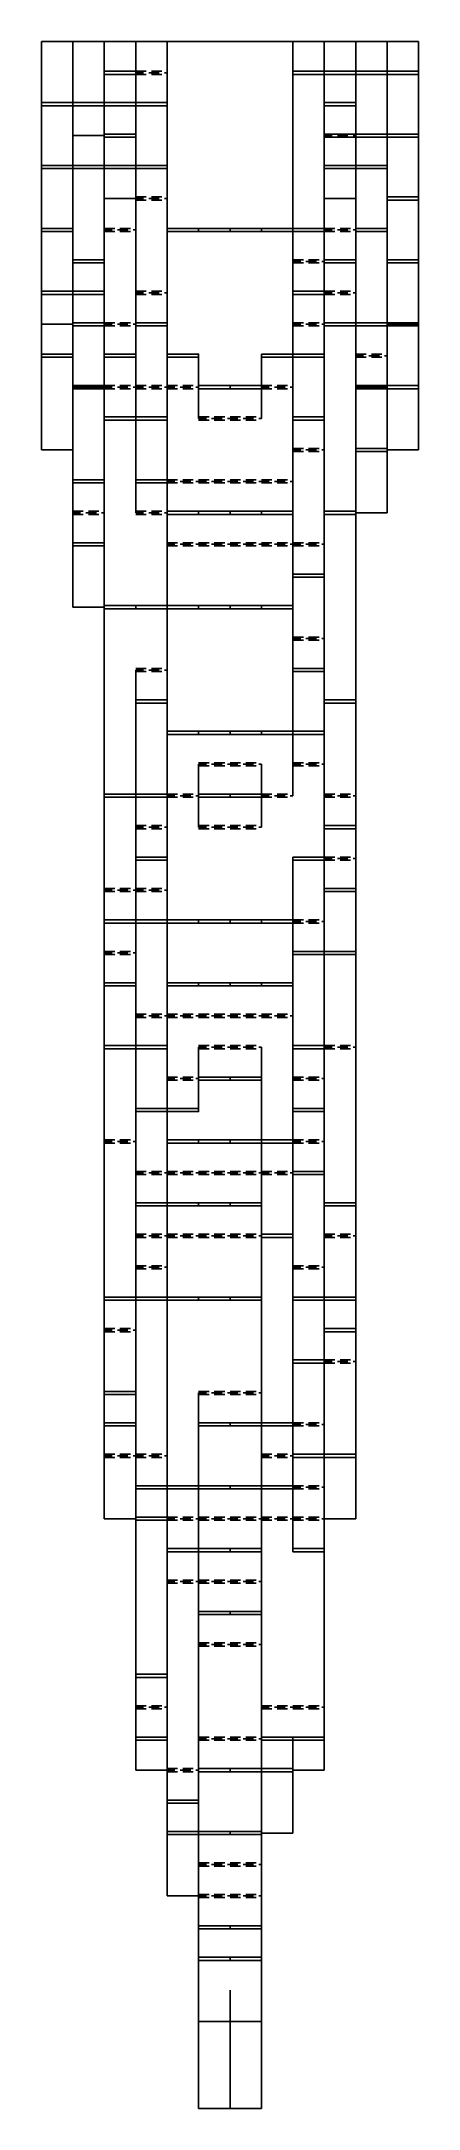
# Model space of a CAD drawing. Header units: millimetres. Extents: x 0 to 108, y 0 to 594.
import ezdxf

# ---------------------------------------------------------------- set-up
doc = ezdxf.new("R2010")
doc.units = ezdxf.units.MM
for name, color, linetype in [('CUT', 3, 'CONTINUOUS'), ('MOUNTAIN_FOLD', 1, 'CONTINUOUS'), ('VALLEY_FOLD', 5, 'CONTINUOUS')]:
    doc.layers.add(name, color=color, linetype=linetype)

msp = doc.modelspace()

# ---------------------------------------------------------------- linework, layer by layer
at = {"layer": 'CUT'}
for p, q in [((0, 593.953), (0, 584.922)), ((0, 593.953), (9.031, 593.953)), ((9.031, 593.953), (9.031, 584.922)), ((9.031, 593.953), (18.062, 593.953)), ((18.062, 593.953), (18.062, 584.922)), ((18.062, 593.953), (27.093, 593.953)), ((27.093, 593.953), (36.124, 593.953)), ((27.093, 593.953), (27.093, 584.922)), ((36.124, 593.953), (36.124, 584.922)), ((36.124, 593.953), (45.155, 593.953)), ((45.155, 593.953), (54.186, 593.953)), ((54.186, 593.953), (63.217, 593.953)), ((63.217, 593.953), (72.248, 593.953)), ((72.248, 593.953), (81.279, 593.953)), ((72.248, 593.953), (72.248, 584.922)), ((81.279, 593.953), (90.31, 593.953)), ((81.279, 593.953), (81.279, 584.922)), ((90.31, 593.953), (90.31, 584.922)), ((90.31, 593.953), (99.341, 593.953)), ((99.341, 593.953), (99.341, 584.922)), ((99.341, 593.953), (108.372, 593.953)), ((108.372, 593.953), (108.372, 584.922)), ((0, 584.922), (0, 575.891)), ((9.031, 584.922), (9.031, 575.891)), ((18.062, 584.922), (18.062, 575.891)), ((27.093, 584.922), (27.093, 575.891)), ((36.124, 584.922), (36.124, 575.891)), ((72.248, 584.922), (72.248, 575.891)), ((81.279, 584.922), (81.279, 575.891)), ((90.31, 584.922), (90.31, 575.891)), ((99.341, 584.922), (99.341, 575.891)), ((108.372, 584.922), (108.372, 575.891)), ((0, 575.891), (0, 566.86)), ((9.031, 575.891), (9.031, 566.86)), ((18.062, 575.891), (18.062, 566.86)), ((27.093, 575.891), (27.093, 566.86)), ((36.124, 575.891), (36.124, 566.86)), ((72.248, 575.891), (72.248, 566.86)), ((81.279, 575.891), (81.279, 566.86)), ((90.31, 575.891), (90.31, 566.86)), ((99.341, 575.891), (99.341, 566.86)), ((108.372, 575.891), (108.372, 566.86)), ((0, 566.86), (0, 557.829)), ((9.031, 566.86), (9.031, 557.829)), ((9.031, 566.86), (18.062, 566.86)), ((18.062, 566.86), (18.062, 557.829)), ((27.093, 566.86), (27.093, 557.829)), ((36.124, 566.86), (36.124, 557.829)), ((72.248, 566.86), (72.248, 557.829)), ((81.279, 566.86), (81.279, 557.829)), ((90.31, 566.86), (90.31, 557.829)), ((99.341, 566.86), (99.341, 557.829)), ((108.372, 566.86), (108.372, 557.829)), ((0, 557.829), (0, 548.798)), ((9.031, 557.829), (9.031, 548.798)), ((18.062, 557.829), (18.062, 548.798)), ((27.093, 557.829), (27.093, 548.798)), ((36.124, 557.829), (36.124, 548.798)), ((72.248, 557.829), (72.248, 548.798)), ((81.279, 557.829), (81.279, 548.798)), ((90.31, 557.829), (90.31, 548.798)), ((99.341, 557.829), (99.341, 548.798)), ((108.372, 557.829), (108.372, 548.798)), ((0, 548.798), (0, 539.767)), ((9.031, 548.798), (9.031, 539.767)), ((18.062, 548.798), (27.093, 548.798)), ((18.062, 548.798), (18.062, 539.767)), ((27.093, 548.798), (27.093, 539.767)), ((36.124, 548.798), (36.124, 539.767)), ((72.248, 548.798), (72.248, 539.767)), ((81.279, 548.798), (90.31, 548.798)), ((81.279, 548.798), (81.279, 539.767)), ((90.31, 548.798), (90.31, 539.767)), ((99.341, 548.798), (99.341, 539.767)), ((108.372, 548.798), (108.372, 539.767)), ((0, 539.767), (0, 530.736)), ((9.031, 539.767), (9.031, 530.736)), ((18.062, 539.767), (18.062, 530.736)), ((27.093, 539.767), (27.093, 530.736)), ((36.124, 539.767), (36.124, 530.736)), ((72.248, 539.767), (72.248, 530.736)), ((81.279, 539.767), (81.279, 530.736)), ((90.31, 539.767), (90.31, 530.736)), ((99.341, 539.767), (99.341, 530.736)), ((108.372, 539.767), (108.372, 530.736)), ((0, 530.736), (0, 521.705)), ((9.031, 530.736), (9.031, 521.705)), ((18.062, 530.736), (18.062, 521.705)), ((27.093, 530.736), (27.093, 521.705)), ((36.124, 530.736), (36.124, 521.705)), ((72.248, 530.736), (72.248, 521.705)), ((81.279, 530.736), (81.279, 521.705)), ((90.31, 530.736), (90.31, 521.705)), ((99.341, 530.736), (99.341, 521.705)), ((108.372, 530.736), (108.372, 521.705)), ((0, 521.705), (0, 512.674)), ((9.031, 521.705), (9.031, 512.674)), ((18.062, 521.705), (18.062, 512.674)), ((27.093, 521.705), (27.093, 512.674)), ((36.124, 521.705), (36.124, 512.674)), ((72.248, 521.705), (72.248, 512.674)), ((81.279, 521.705), (81.279, 512.674)), ((90.31, 521.705), (90.31, 512.674)), ((99.341, 521.705), (99.341, 512.674)), ((108.372, 521.705), (108.372, 512.674)), ((0, 512.674), (9.031, 512.674)), ((0, 512.674), (0, 503.643)), ((9.031, 512.674), (9.031, 503.643)), ((18.062, 512.674), (18.062, 503.643)), ((27.093, 512.674), (27.093, 503.643)), ((36.124, 512.674), (36.124, 503.643)), ((72.248, 512.674), (72.248, 503.643)), ((81.279, 512.674), (81.279, 503.643)), ((90.31, 512.674), (90.31, 503.643)), ((99.341, 512.674), (99.341, 503.643)), ((99.341, 512.674), (108.372, 512.674)), ((108.372, 512.674), (108.372, 503.643)), ((0, 503.643), (0, 494.612)), ((9.031, 503.643), (9.031, 494.612)), ((18.062, 503.643), (18.062, 494.612)), ((27.093, 503.643), (27.093, 494.612)), ((36.124, 503.643), (36.124, 494.612)), ((45.155, 503.643), (45.155, 494.612)), ((63.217, 503.643), (63.217, 494.612)), ((72.248, 503.643), (72.248, 494.612)), ((81.279, 503.643), (81.279, 494.612)), ((90.31, 503.643), (90.31, 494.612)), ((99.341, 503.643), (99.341, 494.612)), ((108.372, 503.643), (108.372, 494.612)), ((0, 494.612), (0, 485.581)), ((9.031, 494.612), (9.031, 485.581)), ((9.031, 494.612), (18.062, 494.612)), ((18.062, 494.612), (18.062, 485.581)), ((27.093, 494.612), (27.093, 485.581)), ((36.124, 494.612), (36.124, 485.581)), ((45.155, 494.612), (45.155, 485.581)), ((63.217, 494.612), (63.217, 485.581)), ((72.248, 494.612), (72.248, 485.581)), ((81.279, 494.612), (81.279, 485.581)), ((90.31, 494.612), (99.341, 494.612)), ((90.31, 494.612), (90.31, 485.581)), ((99.341, 494.612), (99.341, 485.581)), ((108.372, 494.612), (108.372, 485.581)), ((0, 485.581), (0, 476.55)), ((9.031, 485.581), (9.031, 476.55)), ((18.062, 485.581), (18.062, 476.55)), ((27.093, 485.581), (27.093, 476.55)), ((36.124, 485.581), (36.124, 476.55)), ((72.248, 485.581), (72.248, 476.55)), ((81.279, 485.581), (81.279, 476.55)), ((90.31, 485.581), (90.31, 476.55)), ((99.341, 485.581), (99.341, 476.55)), ((108.372, 485.581), (108.372, 476.55)), ((0, 476.55), (9.031, 476.55)), ((9.031, 476.55), (9.031, 467.519)), ((18.062, 476.55), (18.062, 467.519)), ((27.093, 476.55), (27.093, 467.519)), ((36.124, 476.55), (36.124, 467.519)), ((72.248, 476.55), (72.248, 467.519)), ((81.279, 476.55), (81.279, 467.519)), ((90.31, 476.55), (90.31, 467.519)), ((99.341, 476.55), (108.372, 476.55)), ((99.341, 476.55), (99.341, 467.519)), ((9.031, 467.519), (9.031, 458.488)), ((18.062, 467.519), (18.062, 458.488)), ((27.093, 467.519), (27.093, 458.488)), ((36.124, 467.519), (36.124, 458.488)), ((72.248, 467.519), (72.248, 458.488)), ((81.279, 467.519), (81.279, 458.488)), ((90.31, 467.519), (90.31, 458.488)), ((99.341, 467.519), (99.341, 458.488)), ((9.031, 458.488), (9.031, 449.457)), ((18.062, 458.488), (18.062, 449.457)), ((36.124, 458.488), (36.124, 449.457)), ((72.248, 458.488), (72.248, 449.457)), ((81.279, 458.488), (81.279, 449.457)), ((90.31, 458.488), (99.341, 458.488)), ((90.31, 458.488), (90.31, 449.457)), ((9.031, 449.457), (9.031, 440.426)), ((18.062, 449.457), (18.062, 440.426)), ((36.124, 449.457), (36.124, 440.426)), ((72.248, 449.457), (72.248, 440.426)), ((81.279, 449.457), (81.279, 440.426)), ((90.31, 449.457), (90.31, 440.426)), ((9.031, 440.426), (9.031, 431.395)), ((18.062, 440.426), (18.062, 431.395)), ((36.124, 440.426), (36.124, 431.395)), ((72.248, 440.426), (72.248, 431.395)), ((81.279, 440.426), (81.279, 431.395)), ((90.31, 440.426), (90.31, 431.395)), ((9.031, 431.395), (18.062, 431.395)), ((18.062, 431.395), (18.062, 422.364)), ((36.124, 431.395), (36.124, 422.364)), ((72.248, 431.395), (72.248, 422.364)), ((81.279, 431.395), (81.279, 422.364)), ((90.31, 431.395), (90.31, 422.364)), ((18.062, 422.364), (18.062, 413.333)), ((36.124, 422.364), (36.124, 413.333)), ((72.248, 422.364), (72.248, 413.333)), ((81.279, 422.364), (81.279, 413.333)), ((90.31, 422.364), (90.31, 413.333)), ((18.062, 413.333), (18.062, 404.302)), ((27.093, 413.333), (27.093, 404.302)), ((36.124, 413.333), (36.124, 404.302)), ((72.248, 413.333), (72.248, 404.302)), ((81.279, 413.333), (81.279, 404.302)), ((90.31, 413.333), (90.31, 404.302)), ((18.062, 404.302), (18.062, 395.271)), ((27.093, 404.302), (27.093, 395.271)), ((36.124, 404.302), (36.124, 395.271)), ((72.248, 404.302), (72.248, 395.271)), ((81.279, 404.302), (81.279, 395.271)), ((90.31, 404.302), (90.31, 395.271)), ((18.062, 395.271), (18.062, 386.24)), ((27.093, 395.271), (27.093, 386.24)), ((36.124, 395.271), (36.124, 386.24)), ((72.248, 395.271), (72.248, 386.24)), ((81.279, 395.271), (81.279, 386.24)), ((90.31, 395.271), (90.31, 386.24)), ((18.062, 386.24), (18.062, 377.209)), ((27.093, 386.24), (27.093, 377.209)), ((36.124, 386.24), (36.124, 377.209)), ((45.155, 386.24), (45.155, 377.209)), ((63.217, 386.24), (63.217, 377.209)), ((72.248, 386.24), (72.248, 377.209)), ((81.279, 386.24), (81.279, 377.209)), ((90.31, 386.24), (90.31, 377.209)), ((18.062, 377.209), (18.062, 368.178)), ((27.093, 377.209), (27.093, 368.178)), ((36.124, 377.209), (36.124, 368.178)), ((45.155, 377.209), (45.155, 368.178)), ((63.217, 377.209), (63.217, 368.178)), ((81.279, 377.209), (81.279, 368.178)), ((90.31, 377.209), (90.31, 368.178)), ((18.062, 368.178), (18.062, 359.147)), ((27.093, 368.178), (27.093, 359.147)), ((36.124, 368.178), (36.124, 359.147)), ((81.279, 368.178), (81.279, 359.147)), ((90.31, 368.178), (90.31, 359.147)), ((18.062, 359.147), (18.062, 350.116)), ((27.093, 359.147), (27.093, 350.116)), ((36.124, 359.147), (36.124, 350.116)), ((72.248, 359.147), (72.248, 350.116)), ((81.279, 359.147), (81.279, 350.116)), ((90.31, 359.147), (90.31, 350.116)), ((18.062, 350.116), (18.062, 341.085)), ((27.093, 350.116), (27.093, 341.085)), ((36.124, 350.116), (36.124, 341.085)), ((72.248, 350.116), (72.248, 341.085)), ((81.279, 350.116), (81.279, 341.085)), ((90.31, 350.116), (90.31, 341.085)), ((18.062, 341.085), (18.062, 332.054)), ((27.093, 341.085), (27.093, 332.054)), ((36.124, 341.085), (36.124, 332.054)), ((72.248, 341.085), (72.248, 332.054)), ((81.279, 341.085), (81.279, 332.054)), ((90.31, 341.085), (90.31, 332.054)), ((18.062, 332.054), (18.062, 323.023)), ((27.093, 332.054), (27.093, 323.023)), ((36.124, 332.054), (36.124, 323.023)), ((72.248, 332.054), (72.248, 323.023)), ((81.279, 332.054), (81.279, 323.023)), ((90.31, 332.054), (90.31, 323.023)), ((18.062, 323.023), (18.062, 313.992)), ((27.093, 323.023), (27.093, 313.992)), ((36.124, 323.023), (36.124, 313.992)), ((72.248, 323.023), (72.248, 313.992)), ((81.279, 323.023), (81.279, 313.992)), ((90.31, 323.023), (90.31, 313.992)), ((18.062, 313.992), (18.062, 304.961)), ((27.093, 313.992), (27.093, 304.961)), ((36.124, 313.992), (36.124, 304.961)), ((72.248, 313.992), (72.248, 304.961)), ((81.279, 313.992), (81.279, 304.961)), ((90.31, 313.992), (90.31, 304.961)), ((18.062, 304.961), (18.062, 295.93)), ((27.093, 304.961), (27.093, 295.93)), ((36.124, 304.961), (36.124, 295.93)), ((45.155, 304.961), (45.155, 295.93)), ((63.217, 304.961), (63.217, 295.93)), ((72.248, 304.961), (72.248, 295.93)), ((81.279, 304.961), (81.279, 295.93)), ((90.31, 304.961), (90.31, 295.93)), ((18.062, 295.93), (18.062, 286.899)), ((27.093, 295.93), (27.093, 286.899)), ((36.124, 295.93), (36.124, 286.899)), ((45.155, 295.93), (45.155, 286.899)), ((63.217, 295.93), (63.217, 286.899)), ((72.248, 295.93), (72.248, 286.899)), ((81.279, 295.93), (81.279, 286.899)), ((90.31, 295.93), (90.31, 286.899)), ((18.062, 286.899), (18.062, 277.868)), ((27.093, 286.899), (27.093, 277.868)), ((36.124, 286.899), (36.124, 277.868)), ((63.217, 286.899), (63.217, 277.868)), ((72.248, 286.899), (72.248, 277.868)), ((81.279, 286.899), (81.279, 277.868)), ((90.31, 286.899), (90.31, 277.868)), ((18.062, 277.868), (18.062, 268.837)), ((27.093, 277.868), (27.093, 268.837)), ((36.124, 277.868), (36.124, 268.837)), ((63.217, 277.868), (63.217, 268.837)), ((72.248, 277.868), (72.248, 268.837)), ((81.279, 277.868), (81.279, 268.837)), ((90.31, 277.868), (90.31, 268.837)), ((18.062, 268.837), (18.062, 259.806)), ((27.093, 268.837), (27.093, 259.806)), ((36.124, 268.837), (36.124, 259.806)), ((63.217, 268.837), (63.217, 259.806)), ((72.248, 268.837), (72.248, 259.806)), ((81.279, 268.837), (81.279, 259.806)), ((90.31, 268.837), (90.31, 259.806)), ((18.062, 259.806), (18.062, 250.775)), ((27.093, 259.806), (27.093, 250.775)), ((36.124, 259.806), (36.124, 250.775)), ((63.217, 259.806), (63.217, 250.775)), ((72.248, 259.806), (72.248, 250.775)), ((81.279, 259.806), (81.279, 250.775)), ((90.31, 259.806), (90.31, 250.775)), ((18.062, 250.775), (18.062, 241.744)), ((27.093, 250.775), (27.093, 241.744)), ((36.124, 250.775), (36.124, 241.744)), ((63.217, 250.775), (63.217, 241.744)), ((72.248, 250.775), (72.248, 241.744)), ((81.279, 250.775), (81.279, 241.744)), ((90.31, 250.775), (90.31, 241.744)), ((18.062, 241.744), (18.062, 232.713)), ((27.093, 241.744), (27.093, 232.713)), ((36.124, 241.744), (36.124, 232.713)), ((63.217, 241.744), (63.217, 232.713)), ((72.248, 241.744), (72.248, 232.713)), ((81.279, 241.744), (81.279, 232.713)), ((90.31, 241.744), (90.31, 232.713)), ((18.062, 232.713), (18.062, 223.682)), ((27.093, 232.713), (27.093, 223.682)), ((36.124, 232.713), (36.124, 223.682)), ((63.217, 232.713), (63.217, 223.682)), ((72.248, 232.713), (72.248, 223.682)), ((81.279, 232.713), (81.279, 223.682)), ((90.31, 232.713), (90.31, 223.682)), ((18.062, 223.682), (18.062, 214.651)), ((27.093, 223.682), (27.093, 214.651)), ((36.124, 223.682), (36.124, 214.651)), ((63.217, 223.682), (63.217, 214.651)), ((72.248, 223.682), (72.248, 214.651)), ((81.279, 223.682), (81.279, 214.651)), ((90.31, 223.682), (90.31, 214.651)), ((18.062, 214.651), (18.062, 205.62)), ((27.093, 214.651), (27.093, 205.62)), ((36.124, 214.651), (36.124, 205.62)), ((63.217, 214.651), (63.217, 205.62)), ((72.248, 214.651), (72.248, 205.62)), ((81.279, 214.651), (81.279, 205.62)), ((90.31, 214.651), (90.31, 205.62)), ((18.062, 205.62), (18.062, 196.589)), ((27.093, 205.62), (27.093, 196.589)), ((36.124, 205.62), (36.124, 196.589)), ((45.155, 205.62), (45.155, 196.589)), ((63.217, 205.62), (63.217, 196.589)), ((72.248, 205.62), (72.248, 196.589)), ((81.279, 205.62), (81.279, 196.589)), ((90.31, 205.62), (90.31, 196.589)), ((18.062, 196.589), (18.062, 187.558)), ((27.093, 196.589), (27.093, 187.558)), ((36.124, 196.589), (36.124, 187.558)), ((45.155, 196.589), (45.155, 187.558)), ((63.217, 196.589), (63.217, 187.558)), ((72.248, 196.589), (72.248, 187.558)), ((81.279, 196.589), (81.279, 187.558)), ((90.31, 196.589), (90.31, 187.558)), ((18.062, 187.558), (18.062, 178.527)), ((27.093, 187.558), (27.093, 178.527)), ((36.124, 187.558), (36.124, 178.527)), ((45.155, 187.558), (45.155, 178.527)), ((63.217, 187.558), (63.217, 178.527)), ((72.248, 187.558), (72.248, 178.527)), ((81.279, 187.558), (81.279, 178.527)), ((90.31, 187.558), (90.31, 178.527)), ((18.062, 178.527), (18.062, 169.496)), ((27.093, 178.527), (27.093, 169.496)), ((36.124, 178.527), (36.124, 169.496)), ((45.155, 178.527), (45.155, 169.496)), ((63.217, 178.527), (63.217, 169.496)), ((72.248, 178.527), (72.248, 169.496)), ((81.279, 178.527), (81.279, 169.496)), ((90.31, 178.527), (90.31, 169.496)), ((18.062, 169.496), (27.093, 169.496)), ((27.093, 169.496), (27.093, 160.465)), ((36.124, 169.496), (36.124, 160.465)), ((45.155, 169.496), (45.155, 160.465)), ((63.217, 169.496), (63.217, 160.465)), ((72.248, 169.496), (72.248, 160.465)), ((81.279, 169.496), (81.279, 160.465)), ((81.279, 169.496), (90.31, 169.496)), ((27.093, 160.465), (27.093, 151.434)), ((36.124, 160.465), (36.124, 151.434)), ((45.155, 160.465), (45.155, 151.434)), ((63.217, 160.465), (63.217, 151.434)), ((81.279, 160.465), (81.279, 151.434)), ((27.093, 151.434), (27.093, 142.403)), ((36.124, 151.434), (36.124, 142.403)), ((45.155, 151.434), (45.155, 142.403)), ((63.217, 151.434), (63.217, 142.403)), ((81.279, 151.434), (81.279, 142.403)), ((27.093, 142.403), (27.093, 133.372)), ((36.124, 142.403), (36.124, 133.372)), ((45.155, 142.403), (45.155, 133.372)), ((63.217, 142.403), (63.217, 133.372)), ((81.279, 142.403), (81.279, 133.372)), ((27.093, 133.372), (27.093, 124.341)), ((36.124, 133.372), (36.124, 124.341)), ((45.155, 133.372), (45.155, 124.341)), ((63.217, 133.372), (63.217, 124.341)), ((81.279, 133.372), (81.279, 124.341)), ((27.093, 124.341), (27.093, 115.31)), ((36.124, 124.341), (36.124, 115.31)), ((45.155, 124.341), (45.155, 115.31)), ((63.217, 124.341), (63.217, 115.31)), ((81.279, 124.341), (81.279, 115.31)), ((27.093, 115.31), (27.093, 106.279)), ((36.124, 115.31), (36.124, 106.279)), ((45.155, 115.31), (45.155, 106.279)), ((63.217, 115.31), (63.217, 106.279)), ((81.279, 115.31), (81.279, 106.279)), ((27.093, 106.279), (27.093, 97.248)), ((36.124, 106.279), (36.124, 97.248)), ((45.155, 106.279), (45.155, 97.248)), ((63.217, 106.279), (63.217, 97.248)), ((72.248, 106.279), (72.248, 97.248)), ((81.279, 106.279), (81.279, 97.248)), ((27.093, 97.248), (36.124, 97.248)), ((36.124, 97.248), (36.124, 88.217)), ((45.155, 97.248), (45.155, 88.217)), ((63.217, 97.248), (63.217, 88.217)), ((72.248, 97.248), (81.279, 97.248)), ((72.248, 97.248), (72.248, 88.217)), ((36.124, 88.217), (36.124, 79.186)), ((45.155, 88.217), (45.155, 79.186)), ((63.217, 88.217), (63.217, 79.186)), ((72.248, 88.217), (72.248, 79.186)), ((36.124, 79.186), (36.124, 70.155)), ((45.155, 79.186), (45.155, 70.155)), ((63.217, 79.186), (63.217, 70.155)), ((63.217, 79.186), (72.248, 79.186)), ((36.124, 70.155), (36.124, 61.124)), ((45.155, 70.155), (45.155, 61.124)), ((63.217, 70.155), (63.217, 61.124)), ((36.124, 61.124), (45.155, 61.124)), ((45.155, 61.124), (45.155, 52.093)), ((63.217, 61.124), (63.217, 52.093)), ((45.155, 52.093), (45.155, 43.062)), ((63.217, 52.093), (63.217, 43.062)), ((45.155, 43.062), (45.155, 34.031)), ((63.217, 43.062), (63.217, 34.031)), ((45.155, 34.031), (45.155, 25)), ((54.186, 34.031), (54.186, 25)), ((63.217, 34.031), (63.217, 25)), ((45.155, 25), (54.186, 25)), ((45.155, 25), (45.155, 0)), ((54.186, 25), (63.217, 25)), ((54.186, 25), (54.186, 0)), ((63.217, 25), (63.217, 0)), ((45.155, 0), (54.186, 0)), ((54.186, 0), (63.217, 0))]:
    msp.add_line(p, q, dxfattribs=at)
at = {"layer": 'MOUNTAIN_FOLD'}
for points in [[(18.062, 585.3736), (27.093, 585.3736), (27.093, 584.4705), (18.062, 584.4705)], [(72.248, 585.3736), (81.279, 585.3736), (81.279, 584.4705), (72.248, 584.4705)], [(81.279, 585.3736), (90.31, 585.3736), (90.31, 584.4705), (81.279, 584.4705)], [(90.31, 585.3736), (99.341, 585.3736), (99.341, 584.4705), (90.31, 584.4705)], [(99.341, 585.3736), (108.372, 585.3736), (108.372, 584.4705), (99.341, 584.4705)], [(0, 576.3426), (9.031, 576.3426), (9.031, 575.4395), (0, 575.4395)], [(9.031, 576.3426), (18.062, 576.3426), (18.062, 575.4395), (9.031, 575.4395)], [(18.062, 576.3426), (27.093, 576.3426), (27.093, 575.4395), (18.062, 575.4395)], [(27.093, 576.3426), (36.124, 576.3426), (36.124, 575.4395), (27.093, 575.4395)], [(81.279, 576.3426), (90.31, 576.3426), (90.31, 575.4395), (81.279, 575.4395)], [(18.062, 567.3116), (27.093, 567.3116), (27.093, 566.4085), (18.062, 566.4085)], [(81.279, 567.3116), (90.31, 567.3116), (90.31, 566.4085), (81.279, 566.4085)], [(90.31, 567.3116), (99.341, 567.3116), (99.341, 566.4085), (90.31, 566.4085)], [(99.341, 567.3116), (108.372, 567.3116), (108.372, 566.4085), (99.341, 566.4085)], [(0, 558.2806), (9.031, 558.2806), (9.031, 557.3775), (0, 557.3775)], [(9.031, 558.2806), (18.062, 558.2806), (18.062, 557.3775), (9.031, 557.3775)], [(18.062, 558.2806), (27.093, 558.2806), (27.093, 557.3775), (18.062, 557.3775)], [(27.093, 558.2806), (36.124, 558.2806), (36.124, 557.3775), (27.093, 557.3775)], [(81.279, 558.2806), (90.31, 558.2806), (90.31, 557.3775), (81.279, 557.3775)], [(90.31, 558.2806), (99.341, 558.2806), (99.341, 557.3775), (90.31, 557.3775)], [(99.341, 549.2496), (108.372, 549.2496), (108.372, 548.3465), (99.341, 548.3465)], [(0, 540.2186), (9.031, 540.2186), (9.031, 539.3155), (0, 539.3155)], [(36.124, 540.2186), (45.155, 540.2186), (45.155, 539.3155), (36.124, 539.3155)], [(45.155, 540.2186), (54.186, 540.2186), (54.186, 539.3155), (45.155, 539.3155)], [(54.186, 540.2186), (63.217, 540.2186), (63.217, 539.3155), (54.186, 539.3155)], [(63.217, 540.2186), (72.248, 540.2186), (72.248, 539.3155), (63.217, 539.3155)], [(72.248, 540.2186), (81.279, 540.2186), (81.279, 539.3155), (72.248, 539.3155)], [(90.31, 540.2186), (99.341, 540.2186), (99.341, 539.3155), (90.31, 539.3155)], [(9.031, 531.1876), (18.062, 531.1876), (18.062, 530.2845), (9.031, 530.2845)], [(81.279, 531.1876), (90.31, 531.1876), (90.31, 530.2845), (81.279, 530.2845)], [(99.341, 531.1876), (108.372, 531.1876), (108.372, 530.2845), (99.341, 530.2845)], [(0, 522.1566), (9.031, 522.1566), (9.031, 521.2535), (0, 521.2535)], [(9.031, 522.1566), (18.062, 522.1566), (18.062, 521.2535), (9.031, 521.2535)], [(72.248, 522.1566), (81.279, 522.1566), (81.279, 521.2535), (72.248, 521.2535)], [(9.031, 513.1256), (18.062, 513.1256), (18.062, 512.2225), (9.031, 512.2225)], [(27.093, 513.1256), (36.124, 513.1256), (36.124, 512.2225), (27.093, 512.2225)], [(81.279, 513.1256), (90.31, 513.1256), (90.31, 512.2225), (81.279, 512.2225)], [(90.31, 513.1256), (99.341, 513.1256), (99.341, 512.2225), (90.31, 512.2225)], [(99.341, 513.1256), (108.372, 513.1256), (108.372, 512.2225), (99.341, 512.2225)], [(0, 504.0946), (9.031, 504.0946), (9.031, 503.1915), (0, 503.1915)], [(18.062, 504.0946), (27.093, 504.0946), (27.093, 503.1915), (18.062, 503.1915)], [(36.124, 504.0946), (45.155, 504.0946), (45.155, 503.1915), (36.124, 503.1915)], [(63.217, 504.0946), (72.248, 504.0946), (72.248, 503.1915), (63.217, 503.1915)], [(72.248, 504.0946), (81.279, 504.0946), (81.279, 503.1915), (72.248, 503.1915)], [(9.031, 495.0636), (18.062, 495.0636), (18.062, 494.1605), (9.031, 494.1605)], [(45.155, 495.0636), (54.186, 495.0636), (54.186, 494.1605), (45.155, 494.1605)], [(54.186, 495.0636), (63.217, 495.0636), (63.217, 494.1605), (54.186, 494.1605)], [(90.31, 495.0636), (99.341, 495.0636), (99.341, 494.1605), (90.31, 494.1605)], [(99.341, 495.0636), (108.372, 495.0636), (108.372, 494.1605), (99.341, 494.1605)], [(18.062, 486.0326), (27.093, 486.0326), (27.093, 485.1295), (18.062, 485.1295)], [(27.093, 486.0326), (36.124, 486.0326), (36.124, 485.1295), (27.093, 485.1295)], [(72.248, 486.0326), (81.279, 486.0326), (81.279, 485.1295), (72.248, 485.1295)], [(90.31, 477.0016), (99.341, 477.0016), (99.341, 476.0985), (90.31, 476.0985)], [(9.031, 467.9706), (18.062, 467.9706), (18.062, 467.0675), (9.031, 467.0675)], [(27.093, 467.9706), (36.124, 467.9706), (36.124, 467.0675), (27.093, 467.0675)], [(36.124, 458.9396), (45.155, 458.9396), (45.155, 458.0365), (36.124, 458.0365)], [(45.155, 458.9396), (54.186, 458.9396), (54.186, 458.0365), (45.155, 458.0365)], [(54.186, 458.9396), (63.217, 458.9396), (63.217, 458.0365), (54.186, 458.0365)], [(63.217, 458.9396), (72.248, 458.9396), (72.248, 458.0365), (63.217, 458.0365)], [(81.279, 458.9396), (90.31, 458.9396), (90.31, 458.0365), (81.279, 458.0365)], [(9.031, 449.9086), (18.062, 449.9086), (18.062, 449.0055), (9.031, 449.0055)], [(72.248, 440.8776), (81.279, 440.8776), (81.279, 439.9745), (72.248, 439.9745)], [(18.062, 431.8466), (27.093, 431.8466), (27.093, 430.9435), (18.062, 430.9435)], [(27.093, 431.8466), (36.124, 431.8466), (36.124, 430.9435), (27.093, 430.9435)], [(36.124, 431.8466), (45.155, 431.8466), (45.155, 430.9435), (36.124, 430.9435)], [(45.155, 431.8466), (54.186, 431.8466), (54.186, 430.9435), (45.155, 430.9435)], [(54.186, 431.8466), (63.217, 431.8466), (63.217, 430.9435), (54.186, 430.9435)], [(63.217, 431.8466), (72.248, 431.8466), (72.248, 430.9435), (63.217, 430.9435)], [(72.248, 413.7846), (81.279, 413.7846), (81.279, 412.8815), (72.248, 412.8815)], [(27.093, 404.7536), (36.124, 404.7536), (36.124, 403.8505), (27.093, 403.8505)], [(81.279, 404.7536), (90.31, 404.7536), (90.31, 403.8505), (81.279, 403.8505)], [(36.124, 395.7226), (45.155, 395.7226), (45.155, 394.8195), (36.124, 394.8195)], [(45.155, 395.7226), (54.186, 395.7226), (54.186, 394.8195), (45.155, 394.8195)], [(54.186, 395.7226), (63.217, 395.7226), (63.217, 394.8195), (54.186, 394.8195)], [(63.217, 395.7226), (72.248, 395.7226), (72.248, 394.8195), (63.217, 394.8195)], [(72.248, 395.7226), (81.279, 395.7226), (81.279, 394.8195), (72.248, 394.8195)], [(18.062, 377.6606), (27.093, 377.6606), (27.093, 376.7575), (18.062, 376.7575)], [(27.093, 377.6606), (36.124, 377.6606), (36.124, 376.7575), (27.093, 376.7575)], [(45.155, 377.6606), (54.186, 377.6606), (54.186, 376.7575), (45.155, 376.7575)], [(54.186, 377.6606), (63.217, 377.6606), (63.217, 376.7575), (54.186, 376.7575)], [(81.279, 368.6296), (90.31, 368.6296), (90.31, 367.7265), (81.279, 367.7265)], [(27.093, 359.5986), (36.124, 359.5986), (36.124, 358.6955), (27.093, 358.6955)], [(72.248, 359.5986), (81.279, 359.5986), (81.279, 358.6955), (72.248, 358.6955)], [(81.279, 350.5676), (90.31, 350.5676), (90.31, 349.6645), (81.279, 349.6645)], [(18.062, 341.5366), (27.093, 341.5366), (27.093, 340.6335), (18.062, 340.6335)], [(27.093, 341.5366), (36.124, 341.5366), (36.124, 340.6335), (27.093, 340.6335)], [(36.124, 341.5366), (45.155, 341.5366), (45.155, 340.6335), (36.124, 340.6335)], [(45.155, 341.5366), (54.186, 341.5366), (54.186, 340.6335), (45.155, 340.6335)], [(54.186, 341.5366), (63.217, 341.5366), (63.217, 340.6335), (54.186, 340.6335)], [(63.217, 341.5366), (72.248, 341.5366), (72.248, 340.6335), (63.217, 340.6335)], [(72.248, 332.5056), (81.279, 332.5056), (81.279, 331.6025), (72.248, 331.6025)], [(81.279, 332.5056), (90.31, 332.5056), (90.31, 331.6025), (81.279, 331.6025)], [(18.062, 323.4746), (27.093, 323.4746), (27.093, 322.5715), (18.062, 322.5715)], [(36.124, 323.4746), (45.155, 323.4746), (45.155, 322.5715), (36.124, 322.5715)], [(45.155, 323.4746), (54.186, 323.4746), (54.186, 322.5715), (45.155, 322.5715)], [(54.186, 323.4746), (63.217, 323.4746), (63.217, 322.5715), (54.186, 322.5715)], [(63.217, 323.4746), (72.248, 323.4746), (72.248, 322.5715), (63.217, 322.5715)], [(18.062, 305.4126), (27.093, 305.4126), (27.093, 304.5095), (18.062, 304.5095)], [(27.093, 305.4126), (36.124, 305.4126), (36.124, 304.5095), (27.093, 304.5095)], [(72.248, 305.4126), (81.279, 305.4126), (81.279, 304.5095), (72.248, 304.5095)], [(45.155, 296.3816), (54.186, 296.3816), (54.186, 295.4785), (45.155, 295.4785)], [(54.186, 296.3816), (63.217, 296.3816), (63.217, 295.4785), (54.186, 295.4785)], [(27.093, 287.3506), (36.124, 287.3506), (36.124, 286.4475), (27.093, 286.4475)], [(36.124, 287.3506), (45.155, 287.3506), (45.155, 286.4475), (36.124, 286.4475)], [(72.248, 287.3506), (81.279, 287.3506), (81.279, 286.4475), (72.248, 286.4475)], [(36.124, 278.3196), (45.155, 278.3196), (45.155, 277.4165), (36.124, 277.4165)], [(45.155, 278.3196), (54.186, 278.3196), (54.186, 277.4165), (45.155, 277.4165)], [(54.186, 278.3196), (63.217, 278.3196), (63.217, 277.4165), (54.186, 277.4165)], [(63.217, 278.3196), (72.248, 278.3196), (72.248, 277.4165), (63.217, 277.4165)], [(72.248, 269.2886), (81.279, 269.2886), (81.279, 268.3855), (72.248, 268.3855)], [(27.093, 260.2576), (36.124, 260.2576), (36.124, 259.3545), (27.093, 259.3545)], [(36.124, 260.2576), (45.155, 260.2576), (45.155, 259.3545), (36.124, 259.3545)], [(45.155, 260.2576), (54.186, 260.2576), (54.186, 259.3545), (45.155, 259.3545)], [(54.186, 260.2576), (63.217, 260.2576), (63.217, 259.3545), (54.186, 259.3545)], [(81.279, 260.2576), (90.31, 260.2576), (90.31, 259.3545), (81.279, 259.3545)], [(63.217, 251.2266), (72.248, 251.2266), (72.248, 250.3235), (63.217, 250.3235)], [(18.062, 233.1646), (27.093, 233.1646), (27.093, 232.2615), (18.062, 232.2615)], [(27.093, 233.1646), (36.124, 233.1646), (36.124, 232.2615), (27.093, 232.2615)], [(36.124, 233.1646), (45.155, 233.1646), (45.155, 232.2615), (36.124, 232.2615)], [(45.155, 233.1646), (54.186, 233.1646), (54.186, 232.2615), (45.155, 232.2615)], [(54.186, 233.1646), (63.217, 233.1646), (63.217, 232.2615), (54.186, 232.2615)], [(72.248, 233.1646), (81.279, 233.1646), (81.279, 232.2615), (72.248, 232.2615)], [(81.279, 233.1646), (90.31, 233.1646), (90.31, 232.2615), (81.279, 232.2615)], [(81.279, 224.1336), (90.31, 224.1336), (90.31, 223.2305), (81.279, 223.2305)], [(72.248, 215.1026), (81.279, 215.1026), (81.279, 214.1995), (72.248, 214.1995)], [(18.062, 206.0716), (27.093, 206.0716), (27.093, 205.1685), (18.062, 205.1685)], [(18.062, 197.0406), (27.093, 197.0406), (27.093, 196.1375), (18.062, 196.1375)], [(45.155, 197.0406), (54.186, 197.0406), (54.186, 196.1375), (45.155, 196.1375)], [(54.186, 197.0406), (63.217, 197.0406), (63.217, 196.1375), (54.186, 196.1375)], [(63.217, 197.0406), (72.248, 197.0406), (72.248, 196.1375), (63.217, 196.1375)], [(72.248, 188.0096), (81.279, 188.0096), (81.279, 187.1065), (72.248, 187.1065)], [(81.279, 188.0096), (90.31, 188.0096), (90.31, 187.1065), (81.279, 187.1065)], [(27.093, 178.9786), (36.124, 178.9786), (36.124, 178.0755), (27.093, 178.0755)], [(36.124, 178.9786), (45.155, 178.9786), (45.155, 178.0755), (36.124, 178.0755)], [(45.155, 178.9786), (54.186, 178.9786), (54.186, 178.0755), (45.155, 178.0755)], [(54.186, 178.9786), (63.217, 178.9786), (63.217, 178.0755), (54.186, 178.0755)], [(63.217, 178.9786), (72.248, 178.9786), (72.248, 178.0755), (63.217, 178.0755)], [(27.093, 169.9476), (36.124, 169.9476), (36.124, 169.0445), (27.093, 169.0445)], [(36.124, 160.9166), (45.155, 160.9166), (45.155, 160.0135), (36.124, 160.0135)], [(45.155, 160.9166), (54.186, 160.9166), (54.186, 160.0135), (45.155, 160.0135)], [(54.186, 160.9166), (63.217, 160.9166), (63.217, 160.0135), (54.186, 160.0135)], [(72.248, 160.9166), (81.279, 160.9166), (81.279, 160.0135), (72.248, 160.0135)], [(45.155, 142.8546), (54.186, 142.8546), (54.186, 141.9515), (45.155, 141.9515)], [(54.186, 142.8546), (63.217, 142.8546), (63.217, 141.9515), (54.186, 141.9515)], [(27.093, 124.7926), (36.124, 124.7926), (36.124, 123.8895), (27.093, 123.8895)], [(27.093, 106.7306), (36.124, 106.7306), (36.124, 105.8275), (27.093, 105.8275)], [(63.217, 106.7306), (72.248, 106.7306), (72.248, 105.8275), (63.217, 105.8275)], [(72.248, 106.7306), (81.279, 106.7306), (81.279, 105.8275), (72.248, 105.8275)], [(45.155, 97.6996), (54.186, 97.6996), (54.186, 96.7965), (45.155, 96.7965)], [(54.186, 97.6996), (63.217, 97.6996), (63.217, 96.7965), (54.186, 96.7965)], [(63.217, 97.6996), (72.248, 97.6996), (72.248, 96.7965), (63.217, 96.7965)], [(36.124, 88.6686), (45.155, 88.6686), (45.155, 87.7655), (36.124, 87.7655)], [(36.124, 79.6376), (45.155, 79.6376), (45.155, 78.7345), (36.124, 78.7345)], [(45.155, 79.6376), (54.186, 79.6376), (54.186, 78.7345), (45.155, 78.7345)], [(54.186, 79.6376), (63.217, 79.6376), (63.217, 78.7345), (54.186, 78.7345)], [(45.155, 52.5446), (54.186, 52.5446), (54.186, 51.6415), (45.155, 51.6415)], [(54.186, 52.5446), (63.217, 52.5446), (63.217, 51.6415), (54.186, 51.6415)], [(45.155, 43.5136), (54.186, 43.5136), (54.186, 42.6105), (45.155, 42.6105)], [(54.186, 43.5136), (63.217, 43.5136), (63.217, 42.6105), (54.186, 42.6105)]]:
    msp.add_lwpolyline(points, close=True, dxfattribs=at)
at = {"layer": 'VALLEY_FOLD'}
for p, q in [((27.093, 585.3735), (30.1033, 585.3735)), ((27.093, 584.922), (29.3508, 584.922)), ((27.093, 584.4705), (30.1033, 584.4705)), ((30.8559, 584.922), (33.8663, 584.922)), ((31.6085, 585.3735), (34.6188, 585.3735)), ((31.6085, 584.4705), (34.6188, 584.4705)), ((35.3714, 584.922), (36.124, 584.922)), ((36.124, 585.3735), (36.124, 585.3735)), ((36.124, 584.4705), (36.124, 584.4705)), ((81.279, 567.3115), (84.2893, 567.3115)), ((81.279, 566.86), (83.5367, 566.86)), ((81.279, 566.4084), (84.2893, 566.4084)), ((85.0419, 566.86), (88.0523, 566.86)), ((85.7945, 567.3115), (88.8048, 567.3115)), ((85.7945, 566.4084), (88.8048, 566.4084)), ((89.5574, 566.86), (90.31, 566.86)), ((90.31, 567.3115), (90.31, 567.3115)), ((90.31, 566.4084), (90.31, 566.4084)), ((27.093, 549.2495), (30.1033, 549.2495)), ((27.093, 548.798), (29.3508, 548.798)), ((27.093, 548.3465), (30.1033, 548.3465)), ((30.8559, 548.798), (33.8663, 548.798)), ((31.6085, 549.2495), (34.6188, 549.2495)), ((31.6085, 548.3465), (34.6188, 548.3465)), ((35.3714, 548.798), (36.124, 548.798)), ((36.124, 549.2495), (36.124, 549.2495)), ((36.124, 548.3465), (36.124, 548.3465)), ((18.062, 540.2185), (21.0723, 540.2185)), ((18.062, 539.767), (20.3198, 539.767)), ((18.062, 539.3154), (21.0723, 539.3154)), ((21.8249, 539.767), (24.8353, 539.767)), ((22.5775, 540.2185), (25.5878, 540.2185)), ((22.5775, 539.3154), (25.5878, 539.3154)), ((26.3404, 539.767), (27.093, 539.767)), ((81.279, 540.2185), (84.2893, 540.2185)), ((81.279, 539.767), (83.5367, 539.767)), ((81.279, 539.3154), (84.2893, 539.3154)), ((85.0419, 539.767), (88.0523, 539.767)), ((85.7945, 540.2185), (88.8048, 540.2185)), ((85.7945, 539.3154), (88.8048, 539.3154)), ((89.5574, 539.767), (90.31, 539.767)), ((90.31, 540.2185), (90.31, 540.2185)), ((90.31, 539.3154), (90.31, 539.3154)), ((72.248, 531.1875), (75.2583, 531.1875)), ((72.248, 530.736), (74.5058, 530.736)), ((72.248, 530.2844), (75.2583, 530.2844)), ((76.0109, 530.736), (79.0213, 530.736)), ((76.7635, 531.1875), (79.7738, 531.1875)), ((76.7635, 530.2844), (79.7738, 530.2844)), ((80.5264, 530.736), (81.279, 530.736)), ((27.093, 522.1565), (30.1033, 522.1565)), ((27.093, 521.705), (29.3508, 521.705)), ((27.093, 521.2534), (30.1033, 521.2534)), ((30.8559, 521.705), (33.8663, 521.705)), ((31.6085, 522.1565), (34.6188, 522.1565)), ((31.6085, 521.2534), (34.6188, 521.2534)), ((35.3714, 521.705), (36.124, 521.705)), ((36.124, 522.1565), (36.124, 522.1565)), ((36.124, 521.2534), (36.124, 521.2534)), ((81.279, 522.1565), (84.2893, 522.1565)), ((81.279, 521.705), (83.5367, 521.705)), ((81.279, 521.2534), (84.2893, 521.2534)), ((85.0419, 521.705), (88.0523, 521.705)), ((85.7945, 522.1565), (88.8048, 522.1565)), ((85.7945, 521.2534), (88.8048, 521.2534)), ((89.5574, 521.705), (90.31, 521.705)), ((90.31, 522.1565), (90.31, 522.1565)), ((90.31, 521.2534), (90.31, 521.2534)), ((18.062, 513.1255), (21.0723, 513.1255)), ((18.062, 512.674), (20.3198, 512.674)), ((18.062, 512.2224), (21.0723, 512.2224)), ((21.8249, 512.674), (24.8353, 512.674)), ((22.5775, 513.1255), (25.5878, 513.1255)), ((22.5775, 512.2224), (25.5878, 512.2224)), ((26.3404, 512.674), (27.093, 512.674)), ((72.248, 513.1255), (75.2583, 513.1255)), ((72.248, 512.674), (74.5058, 512.674)), ((72.248, 512.2224), (75.2583, 512.2224)), ((76.0109, 512.674), (79.0213, 512.674)), ((76.7635, 513.1255), (79.7738, 513.1255)), ((76.7635, 512.2224), (79.7738, 512.2224)), ((80.5264, 512.674), (81.279, 512.674)), ((90.31, 504.0945), (93.3203, 504.0945)), ((90.31, 503.643), (92.5678, 503.643)), ((90.31, 503.1915), (93.3203, 503.1915)), ((94.0729, 503.643), (97.0833, 503.643)), ((94.8255, 504.0945), (97.8358, 504.0945)), ((94.8255, 503.1915), (97.8358, 503.1915)), ((98.5884, 503.643), (99.341, 503.643)), ((18.062, 495.0635), (21.0723, 495.0635)), ((18.062, 494.612), (20.3198, 494.612)), ((18.062, 494.1604), (21.0723, 494.1604)), ((21.8249, 494.612), (24.8353, 494.612)), ((22.5775, 495.0635), (25.5878, 495.0635)), ((22.5775, 494.1604), (25.5878, 494.1604)), ((26.3404, 494.612), (27.093, 494.612)), ((27.093, 495.0635), (30.1033, 495.0635)), ((27.093, 494.612), (29.3508, 494.612)), ((27.093, 494.1604), (30.1033, 494.1604)), ((30.8559, 494.612), (33.8663, 494.612)), ((31.6085, 495.0635), (34.6188, 495.0635)), ((31.6085, 494.1604), (34.6188, 494.1604)), ((35.3714, 494.612), (36.124, 494.612)), ((36.124, 495.0635), (36.124, 495.0635)), ((36.124, 495.0635), (39.1343, 495.0635)), ((36.124, 494.612), (38.3818, 494.612)), ((36.124, 494.1604), (36.124, 494.1604)), ((36.124, 494.1604), (39.1343, 494.1604)), ((39.8869, 494.612), (42.8972, 494.612)), ((40.6395, 495.0635), (43.6498, 495.0635)), ((40.6395, 494.1604), (43.6498, 494.1604)), ((44.4024, 494.612), (45.155, 494.612)), ((63.217, 495.0635), (66.2273, 495.0635)), ((63.217, 494.612), (65.4748, 494.612)), ((63.217, 494.1604), (66.2273, 494.1604)), ((66.9799, 494.612), (69.9903, 494.612)), ((67.7325, 495.0635), (70.7428, 495.0635)), ((67.7325, 494.1604), (70.7428, 494.1604)), ((71.4954, 494.612), (72.248, 494.612)), ((72.248, 495.0635), (72.248, 495.0635)), ((72.248, 494.1604), (72.248, 494.1604)), ((45.155, 486.0325), (48.1653, 486.0325)), ((45.155, 485.581), (47.4128, 485.581)), ((45.155, 485.1294), (48.1653, 485.1294)), ((48.9179, 485.581), (51.9283, 485.581)), ((49.6705, 486.0325), (52.6808, 486.0325)), ((49.6705, 485.1294), (52.6808, 485.1294)), ((53.4334, 485.581), (54.186, 485.581)), ((54.186, 486.0325), (57.1963, 486.0325)), ((54.186, 485.581), (56.4438, 485.581)), ((54.186, 485.1294), (57.1963, 485.1294)), ((57.9489, 485.581), (60.9592, 485.581)), ((58.7015, 486.0325), (61.7118, 486.0325)), ((58.7015, 485.1294), (61.7118, 485.1294)), ((62.4644, 485.581), (63.217, 485.581)), ((72.248, 477.0015), (75.2583, 477.0015)), ((72.248, 476.55), (74.5058, 476.55)), ((72.248, 476.0984), (75.2583, 476.0984)), ((76.0109, 476.55), (79.0213, 476.55)), ((76.7635, 477.0015), (79.7738, 477.0015)), ((76.7635, 476.0984), (79.7738, 476.0984)), ((80.5264, 476.55), (81.279, 476.55)), ((36.124, 467.9705), (39.1343, 467.9705)), ((36.124, 467.519), (38.3818, 467.519)), ((36.124, 467.0674), (39.1343, 467.0674)), ((39.8869, 467.519), (42.8972, 467.519)), ((40.6395, 467.9705), (43.6498, 467.9705)), ((40.6395, 467.0674), (43.6498, 467.0674)), ((44.4024, 467.519), (45.155, 467.519)), ((45.155, 467.9705), (48.1653, 467.9705)), ((45.155, 467.519), (47.4128, 467.519)), ((45.155, 467.0674), (48.1653, 467.0674)), ((48.9179, 467.519), (51.9283, 467.519)), ((49.6705, 467.9705), (52.6808, 467.9705)), ((49.6705, 467.0674), (52.6808, 467.0674)), ((53.4334, 467.519), (54.186, 467.519)), ((54.186, 467.9705), (57.1963, 467.9705)), ((54.186, 467.519), (56.4438, 467.519)), ((54.186, 467.0674), (57.1963, 467.0674)), ((57.9489, 467.519), (60.9592, 467.519)), ((58.7015, 467.9705), (61.7118, 467.9705)), ((58.7015, 467.0674), (61.7118, 467.0674)), ((62.4644, 467.519), (63.217, 467.519)), ((63.217, 467.9705), (66.2273, 467.9705)), ((63.217, 467.519), (65.4748, 467.519)), ((63.217, 467.0674), (66.2273, 467.0674)), ((66.9799, 467.519), (69.9903, 467.519)), ((67.7325, 467.9705), (70.7428, 467.9705)), ((67.7325, 467.0674), (70.7428, 467.0674)), ((71.4954, 467.519), (72.248, 467.519)), ((72.248, 467.9705), (72.248, 467.9705)), ((72.248, 467.0674), (72.248, 467.0674)), ((9.031, 458.9395), (12.0413, 458.9395)), ((9.031, 458.488), (11.2888, 458.488)), ((9.031, 458.0364), (12.0413, 458.0364)), ((12.7939, 458.488), (15.8043, 458.488)), ((13.5465, 458.9395), (16.5568, 458.9395)), ((13.5465, 458.0364), (16.5568, 458.0364)), ((17.3094, 458.488), (18.062, 458.488)), ((27.093, 458.9395), (30.1033, 458.9395)), ((27.093, 458.488), (29.3508, 458.488)), ((27.093, 458.0364), (30.1033, 458.0364)), ((30.8559, 458.488), (33.8663, 458.488)), ((31.6085, 458.9395), (34.6188, 458.9395)), ((31.6085, 458.0364), (34.6188, 458.0364)), ((35.3714, 458.488), (36.124, 458.488)), ((36.124, 458.9395), (36.124, 458.9395)), ((36.124, 458.0364), (36.124, 458.0364)), ((36.124, 449.9085), (39.1343, 449.9085)), ((36.124, 449.457), (38.3818, 449.457)), ((36.124, 449.0054), (39.1343, 449.0054)), ((39.8869, 449.457), (42.8972, 449.457)), ((40.6395, 449.9085), (43.6498, 449.9085)), ((40.6395, 449.0054), (43.6498, 449.0054)), ((44.4024, 449.457), (45.155, 449.457)), ((45.155, 449.9085), (48.1653, 449.9085)), ((45.155, 449.457), (47.4128, 449.457)), ((45.155, 449.0054), (48.1653, 449.0054)), ((48.9179, 449.457), (51.9283, 449.457)), ((49.6705, 449.9085), (52.6808, 449.9085)), ((49.6705, 449.0054), (52.6808, 449.0054)), ((53.4334, 449.457), (54.186, 449.457)), ((54.186, 449.9085), (57.1963, 449.9085)), ((54.186, 449.457), (56.4438, 449.457)), ((54.186, 449.0054), (57.1963, 449.0054)), ((57.9489, 449.457), (60.9592, 449.457)), ((58.7015, 449.9085), (61.7118, 449.9085)), ((58.7015, 449.0054), (61.7118, 449.0054)), ((62.4644, 449.457), (63.217, 449.457)), ((63.217, 449.9085), (66.2273, 449.9085)), ((63.217, 449.457), (65.4748, 449.457)), ((63.217, 449.0054), (66.2273, 449.0054)), ((66.9799, 449.457), (69.9903, 449.457)), ((67.7325, 449.9085), (70.7428, 449.9085)), ((67.7325, 449.0054), (70.7428, 449.0054)), ((71.4954, 449.457), (72.248, 449.457)), ((72.248, 449.9085), (75.2583, 449.9085)), ((72.248, 449.9085), (72.248, 449.9085)), ((72.248, 449.457), (74.5058, 449.457)), ((72.248, 449.0054), (72.248, 449.0054)), ((72.248, 449.0054), (75.2583, 449.0054)), ((76.0109, 449.457), (79.0213, 449.457)), ((76.7635, 449.9085), (79.7738, 449.9085)), ((76.7635, 449.0054), (79.7738, 449.0054)), ((80.5264, 449.457), (81.279, 449.457)), ((72.248, 422.8155), (75.2583, 422.8155)), ((72.248, 422.364), (74.5058, 422.364)), ((72.248, 421.9125), (75.2583, 421.9125)), ((76.0109, 422.364), (79.0213, 422.364)), ((76.7635, 422.8155), (79.7738, 422.8155)), ((76.7635, 421.9125), (79.7738, 421.9125)), ((80.5264, 422.364), (81.279, 422.364)), ((27.093, 413.7845), (30.1033, 413.7845)), ((27.093, 413.333), (29.3508, 413.333)), ((27.093, 412.8814), (30.1033, 412.8814)), ((30.8559, 413.333), (33.8663, 413.333)), ((31.6085, 413.7845), (34.6188, 413.7845)), ((31.6085, 412.8814), (34.6188, 412.8814)), ((35.3714, 413.333), (36.124, 413.333)), ((36.124, 413.7845), (36.124, 413.7845)), ((36.124, 412.8814), (36.124, 412.8814)), ((45.155, 386.6915), (48.1653, 386.6915)), ((45.155, 386.24), (47.4128, 386.24)), ((48.9179, 386.24), (51.9283, 386.24)), ((49.6705, 386.6915), (52.6808, 386.6915)), ((53.4334, 386.24), (54.186, 386.24)), ((54.186, 386.6915), (57.1963, 386.6915)), ((54.186, 386.24), (56.4438, 386.24)), ((57.9489, 386.24), (60.9592, 386.24)), ((58.7015, 386.6915), (61.7118, 386.6915)), ((62.4644, 386.24), (63.217, 386.24)), ((72.248, 386.6915), (75.2583, 386.6915)), ((72.248, 386.24), (74.5058, 386.24)), ((76.0109, 386.24), (79.0213, 386.24)), ((76.7635, 386.6915), (79.7738, 386.6915)), ((80.5264, 386.24), (81.279, 386.24)), ((45.155, 385.7884), (48.1653, 385.7884)), ((49.6705, 385.7884), (52.6808, 385.7884)), ((54.186, 385.7884), (57.1963, 385.7884)), ((58.7015, 385.7884), (61.7118, 385.7884)), ((72.248, 385.7884), (75.2583, 385.7884)), ((76.7635, 385.7884), (79.7738, 385.7884)), ((36.124, 377.6605), (39.1343, 377.6605)), ((36.124, 377.209), (38.3818, 377.209)), ((36.124, 376.7574), (39.1343, 376.7574)), ((39.8869, 377.209), (42.8972, 377.209)), ((40.6395, 377.6605), (43.6498, 377.6605)), ((40.6395, 376.7574), (43.6498, 376.7574)), ((44.4024, 377.209), (45.155, 377.209)), ((63.217, 377.6605), (66.2273, 377.6605)), ((63.217, 377.209), (65.4748, 377.209)), ((63.217, 376.7574), (66.2273, 376.7574)), ((66.9799, 377.209), (69.9903, 377.209)), ((67.7325, 377.6605), (70.7428, 377.6605)), ((67.7325, 376.7574), (70.7428, 376.7574)), ((71.4954, 377.209), (72.248, 377.209)), ((72.248, 377.6605), (72.248, 377.6605)), ((72.248, 376.7574), (72.248, 376.7574)), ((81.279, 377.6605), (84.2893, 377.6605)), ((81.279, 377.209), (83.5367, 377.209)), ((81.279, 376.7574), (84.2893, 376.7574)), ((85.0419, 377.209), (88.0523, 377.209)), ((85.7945, 377.6605), (88.8048, 377.6605)), ((85.7945, 376.7574), (88.8048, 376.7574)), ((89.5574, 377.209), (90.31, 377.209)), ((90.31, 377.6605), (90.31, 377.6605)), ((90.31, 376.7574), (90.31, 376.7574)), ((27.093, 368.6295), (30.1033, 368.6295)), ((31.6085, 368.6295), (34.6188, 368.6295)), ((36.124, 368.6295), (36.124, 368.6295)), ((45.155, 368.6295), (48.1653, 368.6295)), ((49.6705, 368.6295), (52.6808, 368.6295)), ((54.186, 368.6295), (57.1963, 368.6295)), ((58.7015, 368.6295), (61.7118, 368.6295)), ((27.093, 368.178), (29.3508, 368.178)), ((27.093, 367.7264), (30.1033, 367.7264)), ((30.8559, 368.178), (33.8663, 368.178)), ((31.6085, 367.7264), (34.6188, 367.7264)), ((35.3714, 368.178), (36.124, 368.178)), ((36.124, 367.7264), (36.124, 367.7264)), ((45.155, 368.178), (47.4128, 368.178)), ((45.155, 367.7264), (48.1653, 367.7264)), ((48.9179, 368.178), (51.9283, 368.178)), ((49.6705, 367.7264), (52.6808, 367.7264)), ((53.4334, 368.178), (54.186, 368.178)), ((54.186, 368.178), (56.4438, 368.178)), ((54.186, 367.7264), (57.1963, 367.7264)), ((57.9489, 368.178), (60.9592, 368.178)), ((58.7015, 367.7264), (61.7118, 367.7264)), ((62.4644, 368.178), (63.217, 368.178)), ((81.279, 359.5985), (84.2893, 359.5985)), ((81.279, 359.147), (83.5367, 359.147)), ((81.279, 358.6954), (84.2893, 358.6954)), ((85.0419, 359.147), (88.0523, 359.147)), ((85.7945, 359.5985), (88.8048, 359.5985)), ((85.7945, 358.6954), (88.8048, 358.6954)), ((89.5574, 359.147), (90.31, 359.147)), ((90.31, 359.5985), (90.31, 359.5985)), ((90.31, 358.6954), (90.31, 358.6954)), ((18.062, 350.5675), (21.0723, 350.5675)), ((22.5775, 350.5675), (25.5878, 350.5675)), ((27.093, 350.5675), (30.1033, 350.5675)), ((31.6085, 350.5675), (34.6188, 350.5675)), ((36.124, 350.5675), (36.124, 350.5675)), ((18.062, 350.116), (20.3198, 350.116)), ((18.062, 349.6644), (21.0723, 349.6644)), ((21.8249, 350.116), (24.8353, 350.116)), ((22.5775, 349.6644), (25.5878, 349.6644)), ((26.3404, 350.116), (27.093, 350.116)), ((27.093, 350.116), (29.3508, 350.116)), ((27.093, 349.6644), (30.1033, 349.6644)), ((30.8559, 350.116), (33.8663, 350.116)), ((31.6085, 349.6644), (34.6188, 349.6644)), ((35.3714, 350.116), (36.124, 350.116)), ((36.124, 349.6644), (36.124, 349.6644)), ((72.248, 341.5365), (75.2583, 341.5365)), ((72.248, 341.085), (74.5058, 341.085)), ((72.248, 340.6334), (75.2583, 340.6334)), ((76.0109, 341.085), (79.0213, 341.085)), ((76.7635, 341.5365), (79.7738, 341.5365)), ((76.7635, 340.6334), (79.7738, 340.6334)), ((80.5264, 341.085), (81.279, 341.085)), ((18.062, 332.5055), (21.0723, 332.5055)), ((18.062, 332.054), (20.3198, 332.054)), ((18.062, 331.6025), (21.0723, 331.6025)), ((21.8249, 332.054), (24.8353, 332.054)), ((22.5775, 332.5055), (25.5878, 332.5055)), ((22.5775, 331.6025), (25.5878, 331.6025)), ((26.3404, 332.054), (27.093, 332.054)), ((27.093, 314.4435), (30.1033, 314.4435)), ((27.093, 313.992), (29.3508, 313.992)), ((27.093, 313.5404), (30.1033, 313.5404)), ((30.8559, 313.992), (33.8663, 313.992)), ((31.6085, 314.4435), (34.6188, 314.4435)), ((31.6085, 313.5404), (34.6188, 313.5404)), ((35.3714, 313.992), (36.124, 313.992)), ((36.124, 314.4435), (36.124, 314.4435)), ((36.124, 314.4435), (39.1343, 314.4435)), ((36.124, 313.992), (38.3818, 313.992)), ((36.124, 313.5404), (39.1343, 313.5404)), ((36.124, 313.5404), (36.124, 313.5404)), ((39.8869, 313.992), (42.8972, 313.992)), ((40.6395, 314.4435), (43.6498, 314.4435)), ((40.6395, 313.5404), (43.6498, 313.5404)), ((44.4024, 313.992), (45.155, 313.992)), ((45.155, 314.4435), (48.1653, 314.4435)), ((45.155, 313.992), (47.4128, 313.992)), ((45.155, 313.5404), (48.1653, 313.5404)), ((48.9179, 313.992), (51.9283, 313.992)), ((49.6705, 314.4435), (52.6808, 314.4435)), ((49.6705, 313.5404), (52.6808, 313.5404)), ((53.4334, 313.992), (54.186, 313.992)), ((54.186, 314.4435), (57.1963, 314.4435)), ((54.186, 313.992), (56.4438, 313.992)), ((54.186, 313.5404), (57.1963, 313.5404)), ((57.9489, 313.992), (60.9592, 313.992)), ((58.7015, 314.4435), (61.7118, 314.4435)), ((58.7015, 313.5404), (61.7118, 313.5404)), ((62.4644, 313.992), (63.217, 313.992)), ((63.217, 314.4435), (66.2273, 314.4435)), ((63.217, 313.992), (65.4748, 313.992)), ((63.217, 313.5404), (66.2273, 313.5404)), ((66.9799, 313.992), (69.9903, 313.992)), ((67.7325, 314.4435), (70.7428, 314.4435)), ((67.7325, 313.5404), (70.7428, 313.5404)), ((71.4954, 313.992), (72.248, 313.992)), ((72.248, 314.4435), (72.248, 314.4435)), ((72.248, 313.5404), (72.248, 313.5404)), ((45.155, 305.4125), (48.1653, 305.4125)), ((45.155, 304.961), (47.4128, 304.961)), ((45.155, 304.5094), (48.1653, 304.5094)), ((48.9179, 304.961), (51.9283, 304.961)), ((49.6705, 305.4125), (52.6808, 305.4125)), ((49.6705, 304.5094), (52.6808, 304.5094)), ((53.4334, 304.961), (54.186, 304.961)), ((54.186, 305.4125), (57.1963, 305.4125)), ((54.186, 304.961), (56.4438, 304.961)), ((54.186, 304.5094), (57.1963, 304.5094)), ((57.9489, 304.961), (60.9592, 304.961)), ((58.7015, 305.4125), (61.7118, 305.4125)), ((58.7015, 304.5094), (61.7118, 304.5094)), ((62.4644, 304.961), (63.217, 304.961)), ((81.279, 305.4125), (84.2893, 305.4125)), ((81.279, 304.961), (83.5367, 304.961)), ((81.279, 304.5094), (84.2893, 304.5094)), ((85.0419, 304.961), (88.0523, 304.961)), ((85.7945, 305.4125), (88.8048, 305.4125)), ((85.7945, 304.5094), (88.8048, 304.5094)), ((89.5574, 304.961), (90.31, 304.961)), ((90.31, 305.4125), (90.31, 305.4125)), ((90.31, 304.5094), (90.31, 304.5094)), ((36.124, 296.3815), (39.1343, 296.3815)), ((36.124, 295.93), (38.3818, 295.93)), ((36.124, 295.4784), (39.1343, 295.4784)), ((39.8869, 295.93), (42.8972, 295.93)), ((40.6395, 296.3815), (43.6498, 296.3815)), ((40.6395, 295.4784), (43.6498, 295.4784)), ((44.4024, 295.93), (45.155, 295.93)), ((72.248, 296.3815), (75.2583, 296.3815)), ((72.248, 295.93), (74.5058, 295.93)), ((72.248, 295.4784), (75.2583, 295.4784)), ((76.0109, 295.93), (79.0213, 295.93)), ((76.7635, 296.3815), (79.7738, 296.3815)), ((76.7635, 295.4784), (79.7738, 295.4784)), ((80.5264, 295.93), (81.279, 295.93)), ((18.062, 278.3195), (21.0723, 278.3195)), ((18.062, 277.868), (20.3198, 277.868)), ((18.062, 277.4164), (21.0723, 277.4164)), ((21.8249, 277.868), (24.8353, 277.868)), ((22.5775, 278.3195), (25.5878, 278.3195)), ((22.5775, 277.4164), (25.5878, 277.4164)), ((26.3404, 277.868), (27.093, 277.868)), ((72.248, 278.3195), (75.2583, 278.3195)), ((72.248, 277.868), (74.5058, 277.868)), ((72.248, 277.4164), (75.2583, 277.4164)), ((76.0109, 277.868), (79.0213, 277.868)), ((76.7635, 278.3195), (79.7738, 278.3195)), ((76.7635, 277.4164), (79.7738, 277.4164)), ((80.5264, 277.868), (81.279, 277.868)), ((27.093, 269.2885), (30.1033, 269.2885)), ((27.093, 268.837), (29.3508, 268.837)), ((27.093, 268.3854), (30.1033, 268.3854)), ((30.8559, 268.837), (33.8663, 268.837)), ((31.6085, 269.2885), (34.6188, 269.2885)), ((31.6085, 268.3854), (34.6188, 268.3854)), ((35.3714, 268.837), (36.124, 268.837)), ((36.124, 269.2885), (36.124, 269.2885)), ((36.124, 269.2885), (39.1343, 269.2885)), ((36.124, 268.837), (38.3818, 268.837)), ((36.124, 268.3854), (36.124, 268.3854)), ((36.124, 268.3854), (39.1343, 268.3854)), ((39.8869, 268.837), (42.8972, 268.837)), ((40.6395, 269.2885), (43.6498, 269.2885)), ((40.6395, 268.3854), (43.6498, 268.3854)), ((44.4024, 268.837), (45.155, 268.837)), ((45.155, 269.2885), (48.1653, 269.2885)), ((45.155, 268.837), (47.4128, 268.837)), ((45.155, 268.3854), (48.1653, 268.3854)), ((48.9179, 268.837), (51.9283, 268.837)), ((49.6705, 269.2885), (52.6808, 269.2885)), ((49.6705, 268.3854), (52.6808, 268.3854)), ((53.4334, 268.837), (54.186, 268.837)), ((54.186, 269.2885), (57.1963, 269.2885)), ((54.186, 268.837), (56.4438, 268.837)), ((54.186, 268.3854), (57.1963, 268.3854)), ((57.9489, 268.837), (60.9592, 268.837)), ((58.7015, 269.2885), (61.7118, 269.2885)), ((58.7015, 268.3854), (61.7118, 268.3854)), ((62.4644, 268.837), (63.217, 268.837)), ((63.217, 269.2885), (66.2273, 269.2885)), ((63.217, 268.837), (65.4748, 268.837)), ((63.217, 268.3854), (66.2273, 268.3854)), ((66.9799, 268.837), (69.9903, 268.837)), ((67.7325, 269.2885), (70.7428, 269.2885)), ((67.7325, 268.3854), (70.7428, 268.3854)), ((71.4954, 268.837), (72.248, 268.837)), ((72.248, 269.2885), (72.248, 269.2885)), ((72.248, 268.3854), (72.248, 268.3854)), ((27.093, 251.2266), (30.1033, 251.2266)), ((27.093, 250.775), (29.3508, 250.775)), ((27.093, 250.3235), (30.1033, 250.3235)), ((30.8559, 250.775), (33.8663, 250.775)), ((31.6085, 251.2266), (34.6188, 251.2266)), ((31.6085, 250.3235), (34.6188, 250.3235)), ((35.3714, 250.775), (36.124, 250.775)), ((36.124, 251.2266), (36.124, 251.2266)), ((36.124, 251.2266), (39.1343, 251.2266)), ((36.124, 250.775), (38.3818, 250.775)), ((36.124, 250.3235), (39.1343, 250.3235)), ((36.124, 250.3235), (36.124, 250.3235)), ((39.8869, 250.775), (42.8972, 250.775)), ((40.6395, 251.2266), (43.6498, 251.2266)), ((40.6395, 250.3235), (43.6498, 250.3235)), ((44.4024, 250.775), (45.155, 250.775)), ((45.155, 251.2266), (48.1653, 251.2266)), ((45.155, 250.775), (47.4128, 250.775)), ((45.155, 250.3235), (48.1653, 250.3235)), ((48.9179, 250.775), (51.9283, 250.775)), ((49.6705, 251.2266), (52.6808, 251.2266)), ((49.6705, 250.3235), (52.6808, 250.3235)), ((53.4334, 250.775), (54.186, 250.775)), ((54.186, 251.2266), (57.1963, 251.2266)), ((54.186, 250.775), (56.4438, 250.775)), ((54.186, 250.3235), (57.1963, 250.3235)), ((57.9489, 250.775), (60.9592, 250.775)), ((58.7015, 251.2266), (61.7118, 251.2266)), ((58.7015, 250.3235), (61.7118, 250.3235)), ((62.4644, 250.775), (63.217, 250.775)), ((81.279, 251.2266), (84.2893, 251.2266)), ((81.279, 250.775), (83.5367, 250.775)), ((81.279, 250.3235), (84.2893, 250.3235)), ((85.0419, 250.775), (88.0523, 250.775)), ((85.7945, 251.2266), (88.8048, 251.2266)), ((85.7945, 250.3235), (88.8048, 250.3235)), ((89.5574, 250.775), (90.31, 250.775)), ((90.31, 251.2266), (90.31, 251.2266)), ((90.31, 250.3235), (90.31, 250.3235)), ((27.093, 242.1955), (30.1033, 242.1955)), ((27.093, 241.744), (29.3508, 241.744)), ((27.093, 241.2924), (30.1033, 241.2924)), ((30.8559, 241.744), (33.8663, 241.744)), ((31.6085, 242.1955), (34.6188, 242.1955)), ((31.6085, 241.2924), (34.6188, 241.2924)), ((35.3714, 241.744), (36.124, 241.744)), ((36.124, 242.1955), (36.124, 242.1955)), ((36.124, 241.2924), (36.124, 241.2924)), ((72.248, 242.1955), (75.2583, 242.1955)), ((72.248, 241.744), (74.5058, 241.744)), ((72.248, 241.2924), (75.2583, 241.2924)), ((76.0109, 241.744), (79.0213, 241.744)), ((76.7635, 242.1955), (79.7738, 242.1955)), ((76.7635, 241.2924), (79.7738, 241.2924)), ((80.5264, 241.744), (81.279, 241.744)), ((18.062, 224.1335), (21.0723, 224.1335)), ((18.062, 223.682), (20.3198, 223.682)), ((18.062, 223.2304), (21.0723, 223.2304)), ((21.8249, 223.682), (24.8353, 223.682)), ((22.5775, 224.1335), (25.5878, 224.1335)), ((22.5775, 223.2304), (25.5878, 223.2304)), ((26.3404, 223.682), (27.093, 223.682)), ((81.279, 215.1025), (84.2893, 215.1025)), ((81.279, 214.651), (83.5367, 214.651)), ((81.279, 214.1994), (84.2893, 214.1994)), ((85.0419, 214.651), (88.0523, 214.651)), ((85.7945, 215.1025), (88.8048, 215.1025)), ((85.7945, 214.1994), (88.8048, 214.1994)), ((89.5574, 214.651), (90.31, 214.651)), ((90.31, 215.1025), (90.31, 215.1025)), ((90.31, 214.1994), (90.31, 214.1994)), ((45.155, 206.0715), (48.1653, 206.0715)), ((45.155, 205.62), (47.4128, 205.62)), ((45.155, 205.1684), (48.1653, 205.1684)), ((48.9179, 205.62), (51.9283, 205.62)), ((49.6705, 206.0715), (52.6808, 206.0715)), ((49.6705, 205.1684), (52.6808, 205.1684)), ((53.4334, 205.62), (54.186, 205.62)), ((54.186, 206.0715), (57.1963, 206.0715)), ((54.186, 205.62), (56.4438, 205.62)), ((54.186, 205.1684), (57.1963, 205.1684)), ((57.9489, 205.62), (60.9592, 205.62)), ((58.7015, 206.0715), (61.7118, 206.0715)), ((58.7015, 205.1684), (61.7118, 205.1684)), ((62.4644, 205.62), (63.217, 205.62)), ((72.248, 197.0405), (75.2583, 197.0405)), ((72.248, 196.589), (74.5058, 196.589)), ((72.248, 196.1374), (75.2583, 196.1374)), ((76.0109, 196.589), (79.0213, 196.589)), ((76.7635, 197.0405), (79.7738, 197.0405)), ((76.7635, 196.1374), (79.7738, 196.1374)), ((80.5264, 196.589), (81.279, 196.589)), ((18.062, 188.0095), (21.0723, 188.0095)), ((18.062, 187.558), (20.3198, 187.558)), ((18.062, 187.1064), (21.0723, 187.1064)), ((21.8249, 187.558), (24.8353, 187.558)), ((22.5775, 188.0095), (25.5878, 188.0095)), ((22.5775, 187.1064), (25.5878, 187.1064)), ((26.3404, 187.558), (27.093, 187.558)), ((27.093, 188.0095), (30.1033, 188.0095)), ((27.093, 187.558), (29.3508, 187.558)), ((27.093, 187.1064), (30.1033, 187.1064)), ((30.8559, 187.558), (33.8663, 187.558)), ((31.6085, 188.0095), (34.6188, 188.0095)), ((31.6085, 187.1064), (34.6188, 187.1064)), ((35.3714, 187.558), (36.124, 187.558)), ((36.124, 188.0095), (36.124, 188.0095)), ((36.124, 187.1064), (36.124, 187.1064)), ((63.217, 188.0095), (66.2273, 188.0095)), ((63.217, 187.558), (65.4748, 187.558)), ((63.217, 187.1064), (66.2273, 187.1064)), ((66.9799, 187.558), (69.9903, 187.558)), ((67.7325, 188.0095), (70.7428, 188.0095)), ((67.7325, 187.1064), (70.7428, 187.1064)), ((71.4954, 187.558), (72.248, 187.558)), ((72.248, 188.0095), (72.248, 188.0095)), ((72.248, 187.1064), (72.248, 187.1064)), ((72.248, 178.9785), (75.2583, 178.9785)), ((72.248, 178.527), (74.5058, 178.527)), ((76.0109, 178.527), (79.0213, 178.527)), ((76.7635, 178.9785), (79.7738, 178.9785)), ((80.5264, 178.527), (81.279, 178.527)), ((72.248, 178.0754), (75.2583, 178.0754)), ((76.7635, 178.0754), (79.7738, 178.0754)), ((36.124, 169.9475), (39.1343, 169.9475)), ((36.124, 169.496), (38.3818, 169.496)), ((36.124, 169.0444), (39.1343, 169.0444)), ((39.8869, 169.496), (42.8972, 169.496)), ((40.6395, 169.9475), (43.6498, 169.9475)), ((40.6395, 169.0444), (43.6498, 169.0444)), ((44.4024, 169.496), (45.155, 169.496)), ((45.155, 169.9475), (48.1653, 169.9475)), ((45.155, 169.496), (47.4128, 169.496)), ((45.155, 169.0444), (48.1653, 169.0444)), ((48.9179, 169.496), (51.9283, 169.496)), ((49.6705, 169.9475), (52.6808, 169.9475)), ((49.6705, 169.0444), (52.6808, 169.0444)), ((53.4334, 169.496), (54.186, 169.496)), ((54.186, 169.9475), (57.1963, 169.9475)), ((54.186, 169.496), (56.4438, 169.496)), ((54.186, 169.0444), (57.1963, 169.0444)), ((57.9489, 169.496), (60.9592, 169.496)), ((58.7015, 169.9475), (61.7118, 169.9475)), ((58.7015, 169.0444), (61.7118, 169.0444)), ((62.4644, 169.496), (63.217, 169.496)), ((63.217, 169.9475), (66.2273, 169.9475)), ((63.217, 169.496), (65.4748, 169.496)), ((63.217, 169.0444), (66.2273, 169.0444)), ((66.9799, 169.496), (69.9903, 169.496)), ((67.7325, 169.9475), (70.7428, 169.9475)), ((67.7325, 169.0444), (70.7428, 169.0444)), ((71.4954, 169.496), (72.248, 169.496)), ((72.248, 169.9475), (75.2583, 169.9475)), ((72.248, 169.9475), (72.248, 169.9475)), ((72.248, 169.496), (74.5058, 169.496)), ((72.248, 169.0444), (72.248, 169.0444)), ((72.248, 169.0444), (75.2583, 169.0444)), ((76.0109, 169.496), (79.0213, 169.496)), ((76.7635, 169.9475), (79.7738, 169.9475)), ((76.7635, 169.0444), (79.7738, 169.0444)), ((80.5264, 169.496), (81.279, 169.496)), ((36.124, 151.8855), (39.1343, 151.8855)), ((36.124, 151.434), (38.3818, 151.434)), ((36.124, 150.9824), (39.1343, 150.9824)), ((39.8869, 151.434), (42.8972, 151.434)), ((40.6395, 151.8855), (43.6498, 151.8855)), ((40.6395, 150.9824), (43.6498, 150.9824)), ((44.4024, 151.434), (45.155, 151.434)), ((45.155, 151.8855), (48.1653, 151.8855)), ((45.155, 151.434), (47.4128, 151.434)), ((45.155, 150.9824), (48.1653, 150.9824)), ((48.9179, 151.434), (51.9283, 151.434)), ((49.6705, 151.8855), (52.6808, 151.8855)), ((49.6705, 150.9824), (52.6808, 150.9824)), ((53.4334, 151.434), (54.186, 151.434)), ((54.186, 151.8855), (57.1963, 151.8855)), ((54.186, 151.434), (56.4438, 151.434)), ((54.186, 150.9824), (57.1963, 150.9824)), ((57.9489, 151.434), (60.9592, 151.434)), ((58.7015, 151.8855), (61.7118, 151.8855)), ((58.7015, 150.9824), (61.7118, 150.9824)), ((62.4644, 151.434), (63.217, 151.434)), ((45.155, 133.8235), (48.1653, 133.8235)), ((45.155, 133.372), (47.4128, 133.372)), ((45.155, 132.9204), (48.1653, 132.9204)), ((48.9179, 133.372), (51.9283, 133.372)), ((49.6705, 133.8235), (52.6808, 133.8235)), ((49.6705, 132.9204), (52.6808, 132.9204)), ((53.4334, 133.372), (54.186, 133.372)), ((54.186, 133.8235), (57.1963, 133.8235)), ((54.186, 133.372), (56.4438, 133.372)), ((54.186, 132.9204), (57.1963, 132.9204)), ((57.9489, 133.372), (60.9592, 133.372)), ((58.7015, 133.8235), (61.7118, 133.8235)), ((58.7015, 132.9204), (61.7118, 132.9204)), ((62.4644, 133.372), (63.217, 133.372)), ((27.093, 115.7615), (30.1033, 115.7615)), ((27.093, 115.31), (29.3508, 115.31)), ((27.093, 114.8584), (30.1033, 114.8584)), ((30.8559, 115.31), (33.8663, 115.31)), ((31.6085, 115.7615), (34.6188, 115.7615)), ((31.6085, 114.8584), (34.6188, 114.8584)), ((35.3714, 115.31), (36.124, 115.31)), ((36.124, 115.7615), (36.124, 115.7615)), ((36.124, 114.8584), (36.124, 114.8584)), ((63.217, 115.7615), (66.2273, 115.7615)), ((63.217, 115.31), (65.4748, 115.31)), ((63.217, 114.8584), (66.2273, 114.8584)), ((66.9799, 115.31), (69.9903, 115.31)), ((67.7325, 115.7615), (70.7428, 115.7615)), ((67.7325, 114.8584), (70.7428, 114.8584)), ((71.4954, 115.31), (72.248, 115.31)), ((72.248, 115.7615), (72.248, 115.7615)), ((72.248, 115.7615), (75.2583, 115.7615)), ((72.248, 115.31), (74.5058, 115.31)), ((72.248, 114.8584), (75.2583, 114.8584)), ((72.248, 114.8584), (72.248, 114.8584)), ((76.0109, 115.31), (79.0213, 115.31)), ((76.7635, 115.7615), (79.7738, 115.7615)), ((76.7635, 114.8584), (79.7738, 114.8584)), ((80.5264, 115.31), (81.279, 115.31)), ((45.155, 106.7305), (48.1653, 106.7305)), ((45.155, 106.279), (47.4128, 106.279)), ((45.155, 105.8274), (48.1653, 105.8274)), ((48.9179, 106.279), (51.9283, 106.279)), ((49.6705, 106.7305), (52.6808, 106.7305)), ((49.6705, 105.8274), (52.6808, 105.8274)), ((53.4334, 106.279), (54.186, 106.279)), ((54.186, 106.7305), (57.1963, 106.7305)), ((54.186, 106.279), (56.4438, 106.279)), ((54.186, 105.8274), (57.1963, 105.8274)), ((57.9489, 106.279), (60.9592, 106.279)), ((58.7015, 106.7305), (61.7118, 106.7305)), ((58.7015, 105.8274), (61.7118, 105.8274)), ((62.4644, 106.279), (63.217, 106.279)), ((36.124, 97.6995), (39.1343, 97.6995)), ((36.124, 97.248), (38.3818, 97.248)), ((36.124, 96.7964), (39.1343, 96.7964)), ((39.8869, 97.248), (42.8972, 97.248)), ((40.6395, 97.6995), (43.6498, 97.6995)), ((40.6395, 96.7964), (43.6498, 96.7964)), ((44.4024, 97.248), (45.155, 97.248)), ((45.155, 70.6065), (48.1653, 70.6065)), ((45.155, 70.155), (47.4128, 70.155)), ((45.155, 69.7035), (48.1653, 69.7035)), ((48.9179, 70.155), (51.9283, 70.155)), ((49.6705, 70.6065), (52.6808, 70.6065)), ((49.6705, 69.7035), (52.6808, 69.7035)), ((53.4334, 70.155), (54.186, 70.155)), ((54.186, 70.6065), (57.1963, 70.6065)), ((54.186, 70.155), (56.4438, 70.155)), ((54.186, 69.7035), (57.1963, 69.7035)), ((57.9489, 70.155), (60.9592, 70.155)), ((58.7015, 70.6065), (61.7118, 70.6065)), ((58.7015, 69.7035), (61.7118, 69.7035)), ((62.4644, 70.155), (63.217, 70.155)), ((45.155, 61.5755), (48.1653, 61.5755)), ((45.155, 61.124), (47.4128, 61.124)), ((45.155, 60.6724), (48.1653, 60.6724)), ((48.9179, 61.124), (51.9283, 61.124)), ((49.6705, 61.5755), (52.6808, 61.5755)), ((49.6705, 60.6724), (52.6808, 60.6724)), ((53.4334, 61.124), (54.186, 61.124)), ((54.186, 61.5755), (57.1963, 61.5755)), ((54.186, 61.124), (56.4438, 61.124)), ((54.186, 60.6724), (57.1963, 60.6724)), ((57.9489, 61.124), (60.9592, 61.124)), ((58.7015, 61.5755), (61.7118, 61.5755)), ((58.7015, 60.6724), (61.7118, 60.6724)), ((62.4644, 61.124), (63.217, 61.124))]:
    msp.add_line(p, q, dxfattribs=at)

doc.saveas('drawing.dxf')
